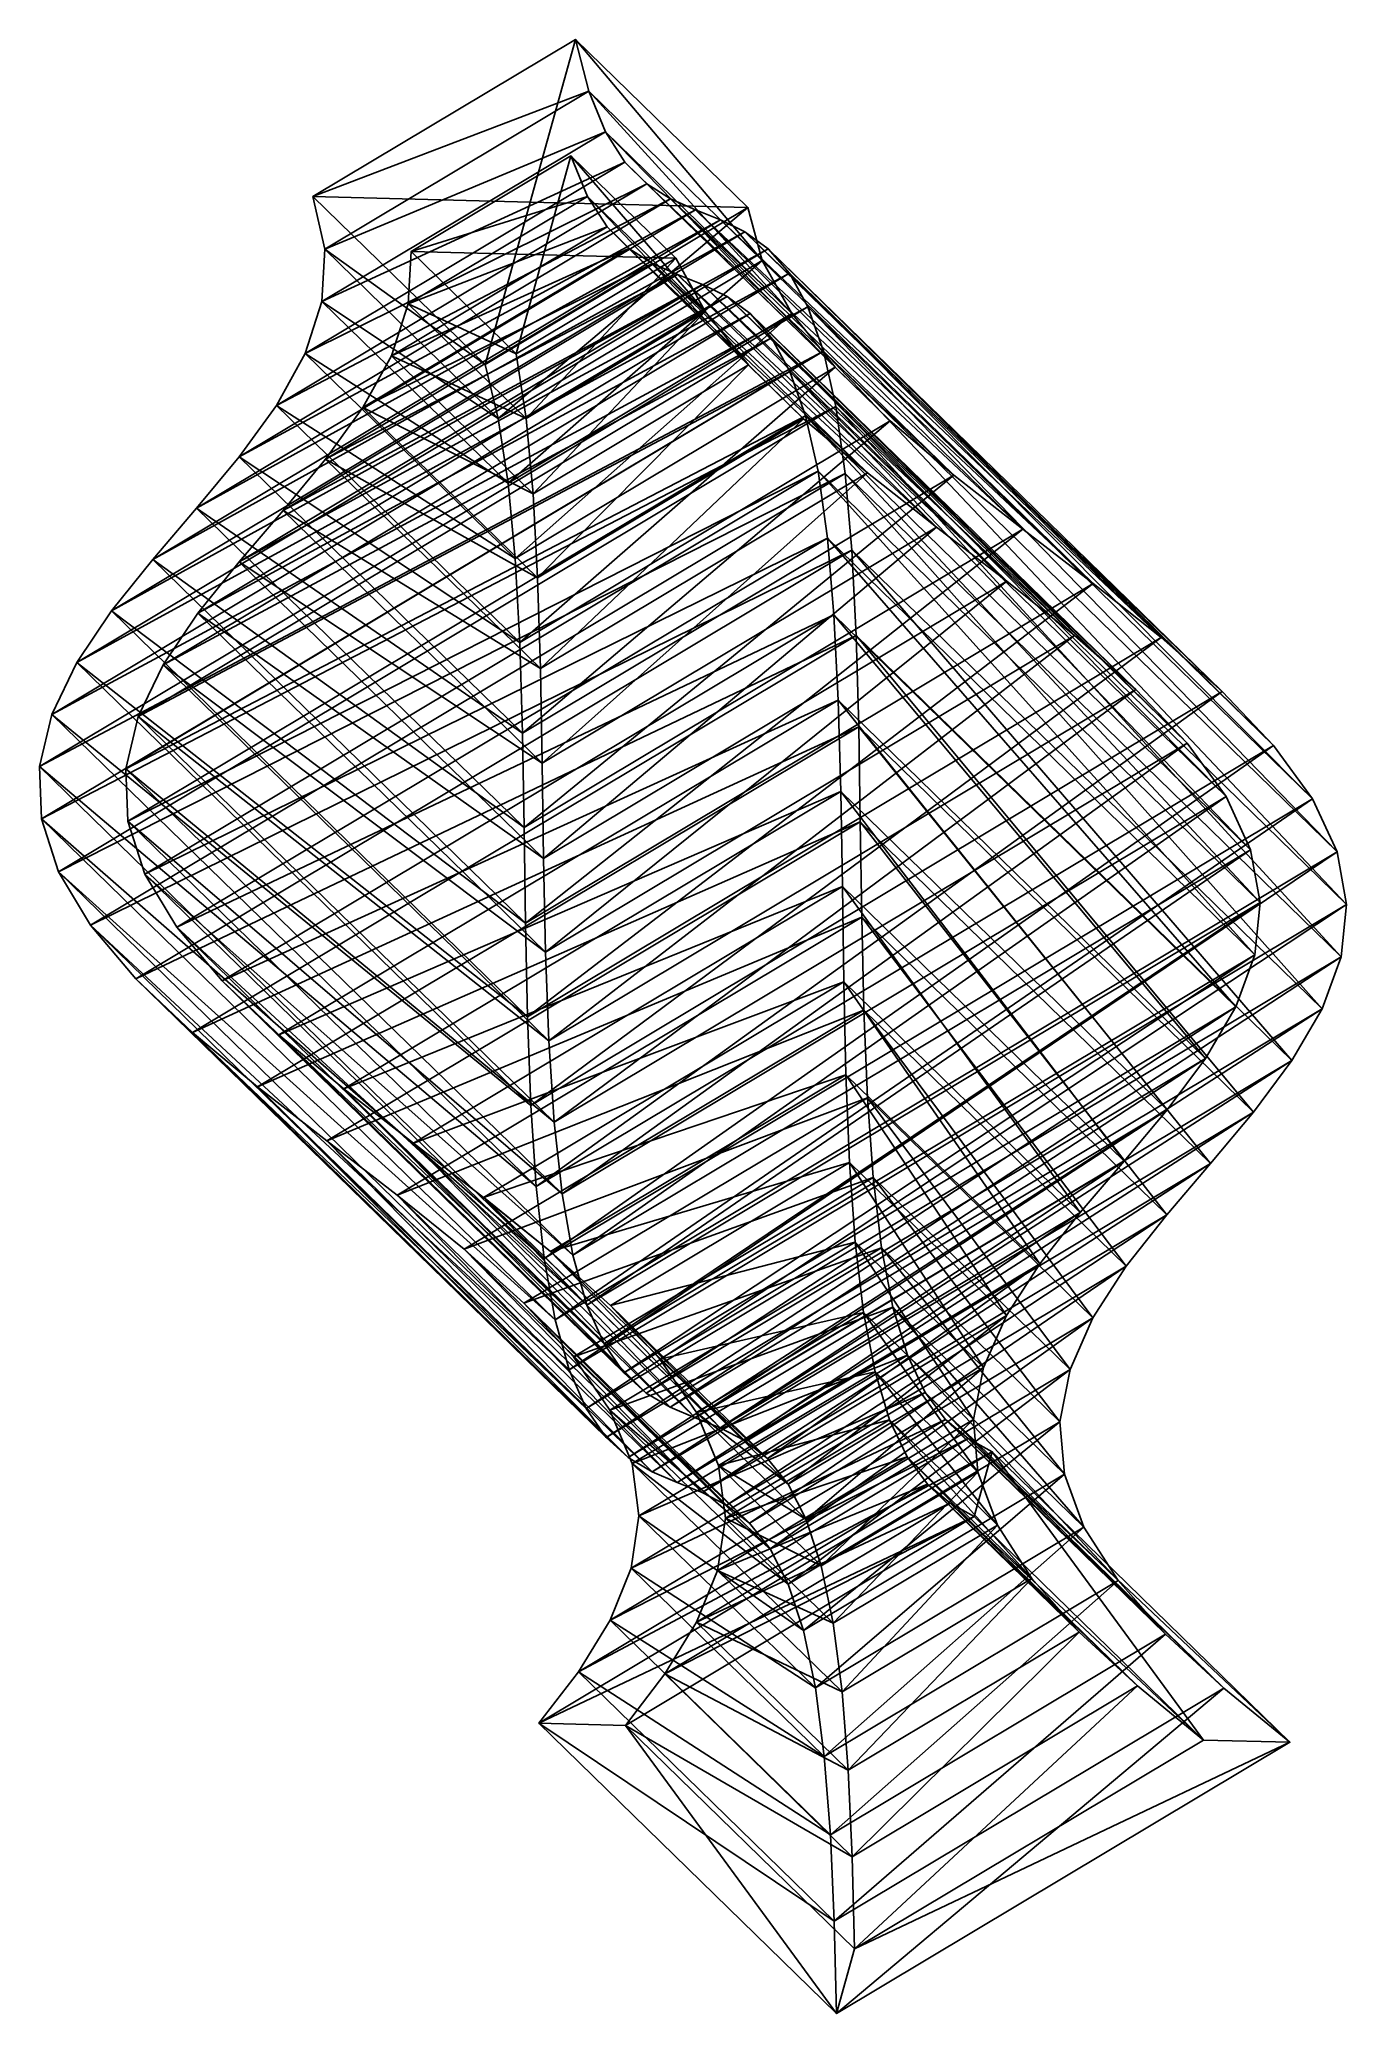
# Model space of a CAD drawing. Header units: metres. Extents: x -195 to 96, y -63 to 378.
import ezdxf

# ---------------------------------------------------------------- set-up
doc = ezdxf.new("R2010")
doc.units = ezdxf.units.M

msp = doc.modelspace()

# ---------------------------------------------------------------- linework, layer by layer
for points in [[(-72.63455, 366.15753, -1458.3612), (-134.2084, 342.68814, -1490.575), (-75.648544, 377.71954, -1470.4575), (-75.648445, 377.71964, -1470.4574)], [(-134.2084, 342.68814, -1490.575), (-85.699776, 341.45477, -1503.8406), (-75.648544, 377.71954, -1470.4575), (-75.648445, 377.71964, -1470.4574)], [(-75.648544, 377.71954, -1470.4575), (-85.699776, 341.45477, -1503.8406), (-37.19115, 340.2214, -1517.1061), (-37.19105, 340.2215, -1517.106)], [(-72.63455, 366.15753, -1458.3612), (-75.648544, 377.71954, -1470.4575), (-33.952053, 328.4399, -1505.2827), (-33.951954, 328.44, -1505.2826)], [(-33.952053, 328.4399, -1505.2827), (-75.648544, 377.71954, -1470.4575), (-37.19115, 340.2214, -1517.1061), (-37.19105, 340.2215, -1517.106)], [(-131.53717, 330.92105, -1478.5964), (-134.2084, 342.68814, -1490.575), (-72.63455, 366.15753, -1458.3612), (-72.63445, 366.15762, -1458.3611)], [(-68.92895, 357.0908, -1443.9678), (-131.53717, 330.92105, -1478.5964), (-72.63455, 366.15753, -1458.3612), (-72.63445, 366.15762, -1458.3611)], [(-68.92895, 357.0908, -1443.9678), (-72.63455, 366.15753, -1458.3612), (-27.375156, 316.5735, -1494.3723), (-27.375057, 316.57358, -1494.3722)], [(-27.375156, 316.5735, -1494.3723), (-72.63455, 366.15753, -1458.3612), (-33.952053, 328.4399, -1505.2827), (-33.951954, 328.44, -1505.2826)], [(-64.584305, 350.32968, -1427.452), (-132.20375, 319.23883, -1465.705), (-68.92895, 357.0908, -1443.9678), (-68.92885, 357.09088, -1443.9677)], [(-132.20375, 319.23883, -1465.705), (-131.53717, 330.92105, -1478.5964), (-68.92895, 357.0908, -1443.9678), (-68.92885, 357.09088, -1443.9677)], [(-64.584305, 350.32968, -1427.452), (-68.92895, 357.0908, -1443.9678), (-17.714214, 304.6287, -1484.3052), (-17.714115, 304.62878, -1484.305)], [(-17.714214, 304.6287, -1484.3052), (-68.92895, 357.0908, -1443.9678), (-27.375156, 316.5735, -1494.3723), (-27.375057, 316.57358, -1494.3722)], [(-59.698006, 345.52295, -1409.1372), (-135.95435, 307.63504, -1451.9702), (-64.584305, 350.32968, -1427.452), (-64.584206, 350.32977, -1427.4519)], [(-135.95435, 307.63504, -1451.9702), (-132.20375, 319.23883, -1465.705), (-64.584305, 350.32968, -1427.452), (-64.584206, 350.32977, -1427.4519)], [(-72.92507, 342.6728, -1457.24), (-112.25133, 330.4307, -1483.8704), (-76.63068, 351.73953, -1471.6334), (-76.63058, 351.73962, -1471.6333)], [(-112.25133, 330.4307, -1483.8704), (-82.74461, 329.68048, -1491.9396), (-76.63068, 351.73953, -1471.6334), (-76.63058, 351.73962, -1471.6333)], [(-76.63068, 351.73953, -1471.6334), (-82.74461, 329.68048, -1491.9396), (-53.2379, 328.93027, -1500.0088), (-53.2378, 328.93036, -1500.0087)], [(-72.92507, 342.6728, -1457.24), (-76.63068, 351.73953, -1471.6334), (-46.661003, 317.06384, -1489.0981), (-46.660904, 317.06393, -1489.098)], [(-46.661003, 317.06384, -1489.0981), (-76.63068, 351.73953, -1471.6334), (-53.2379, 328.93027, -1500.0088), (-53.2378, 328.93036, -1500.0087)], [(-59.698006, 345.52295, -1409.1372), (-64.584305, 350.32968, -1427.452), (-5.439102, 292.61743, -1474.9529), (-5.439002, 292.61752, -1474.9528)], [(-5.439102, 292.61743, -1474.9529), (-64.584305, 350.32968, -1427.452), (-17.714214, 304.6287, -1484.3052), (-17.714115, 304.62878, -1484.305)], [(-54.405342, 342.18228, -1389.4728), (-142.31914, 296.0977, -1437.5205), (-59.698006, 345.52295, -1409.1372), (-59.697906, 345.52304, -1409.1371)], [(-142.31914, 296.0977, -1437.5205), (-135.95435, 307.63504, -1451.9702), (-59.698006, 345.52295, -1409.1372), (-59.697906, 345.52304, -1409.1371)], [(-54.405342, 342.18228, -1389.4728), (-59.698006, 345.52295, -1409.1372), (8.797157, 280.5563, -1466.137), (8.797257, 280.5564, -1466.1368)], [(8.797157, 280.5563, -1466.137), (-59.698006, 345.52295, -1409.1372), (-5.439102, 292.61743, -1474.9529), (-5.439002, 292.61752, -1474.9528)], [(-43.273064, 337.47446, -1348.3274), (-160.1417, 273.1525, -1407.2284), (-48.870102, 339.7169, -1369.0027), (-48.870003, 339.71698, -1369.0026)], [(-160.1417, 273.1525, -1407.2284), (-150.64508, 284.6102, -1422.5345), (-48.870102, 339.7169, -1369.0027), (-48.870003, 339.71698, -1369.0026)], [(-48.870102, 339.7169, -1369.0027), (-150.64508, 284.6102, -1422.5345), (-54.405342, 342.18228, -1389.4728), (-54.405243, 342.18237, -1389.4727)], [(-150.64508, 284.6102, -1422.5345), (-142.31914, 296.0977, -1437.5205), (-54.405342, 342.18228, -1389.4728), (-54.405243, 342.18237, -1389.4727)], [(-131.53717, 330.92105, -1478.5964), (-95.75101, 305.19, -1537.2235), (-134.2084, 342.68814, -1490.575), (-134.2083, 342.68823, -1490.5748)], [(-95.75101, 305.19, -1537.2235), (-85.699776, 341.45477, -1503.8406), (-134.2084, 342.68814, -1490.575), (-134.2083, 342.68823, -1490.5748)], [(-68.58043, 335.9117, -1440.7244), (-112.9179, 318.74847, -1470.979), (-72.92507, 342.6728, -1457.24), (-72.92497, 342.67288, -1457.2399)], [(-112.9179, 318.74847, -1470.979), (-112.25133, 330.4307, -1483.8704), (-72.92507, 342.6728, -1457.24), (-72.92497, 342.67288, -1457.2399)], [(-37.19115, 340.2214, -1517.1061), (-85.699776, 341.45477, -1503.8406), (-95.75101, 305.19, -1537.2235), (-95.75091, 305.1901, -1537.2234)], [(-92.85468, 293.20343, -1525.518), (-37.19115, 340.2214, -1517.1061), (-95.75101, 305.19, -1537.2235), (-95.75091, 305.1901, -1537.2234)], [(-33.952053, 328.4399, -1505.2827), (-37.19115, 340.2214, -1517.1061), (-92.85468, 293.20343, -1525.518), (-92.85458, 293.20352, -1525.5178)], [(-68.58043, 335.9117, -1440.7244), (-72.92507, 342.6728, -1457.24), (-37.00006, 305.11905, -1479.031), (-36.99996, 305.11914, -1479.0309)], [(-37.00006, 305.11905, -1479.031), (-72.92507, 342.6728, -1457.24), (-46.661003, 317.06384, -1489.0981), (-46.660904, 317.06393, -1489.098)], [(-48.870102, 339.7169, -1369.0027), (-54.405342, 342.18228, -1389.4728), (24.204117, 268.46542, -1457.6411), (24.204216, 268.4655, -1457.641)], [(24.204117, 268.46542, -1457.6411), (-54.405342, 342.18228, -1389.4728), (8.797157, 280.5563, -1466.137), (8.797257, 280.5564, -1466.1368)], [(-43.273064, 337.47446, -1348.3274), (-48.870102, 339.7169, -1369.0027), (39.90931, 256.36694, -1449.2269), (39.90941, 256.36703, -1449.2268)], [(39.90931, 256.36694, -1449.2269), (-48.870102, 339.7169, -1369.0027), (24.204117, 268.46542, -1457.6411), (24.204216, 268.4655, -1457.641)], [(-32.625412, 331.01807, -1308.7914), (-179.13629, 250.23714, -1376.6158), (-37.799347, 334.78705, -1328.0615), (-37.799248, 334.78714, -1328.0614)], [(-179.13629, 250.23714, -1376.6158), (-169.93655, 261.7024, -1391.8408), (-37.799347, 334.78705, -1328.0615), (-37.799248, 334.78714, -1328.0614)], [(-37.799347, 334.78705, -1328.0615), (-169.93655, 261.7024, -1391.8408), (-43.273064, 337.47446, -1348.3274), (-43.272964, 337.47455, -1348.3273)], [(-169.93655, 261.7024, -1391.8408), (-160.1417, 273.1525, -1407.2284), (-43.273064, 337.47446, -1348.3274), (-43.272964, 337.47455, -1348.3273)], [(-63.69413, 331.10495, -1422.4094), (-116.6685, 307.14468, -1457.2443), (-68.58043, 335.9117, -1440.7244), (-68.58033, 335.9118, -1440.7242)], [(-116.6685, 307.14468, -1457.2443), (-112.9179, 318.74847, -1470.979), (-68.58043, 335.9117, -1440.7244), (-68.58033, 335.9118, -1440.7242)], [(-63.69413, 331.10495, -1422.4094), (-68.58043, 335.9117, -1440.7244), (-24.724949, 293.1078, -1469.6788), (-24.72485, 293.10788, -1469.6787)], [(-24.724949, 293.1078, -1469.6788), (-68.58043, 335.9117, -1440.7244), (-37.00006, 305.11905, -1479.031), (-36.99996, 305.11914, -1479.0309)], [(-37.799347, 334.78705, -1328.0615), (-43.273064, 337.47446, -1348.3274), (55.019367, 244.28358, -1440.6499), (55.019466, 244.28369, -1440.6498)], [(55.019367, 244.28358, -1440.6499), (-43.273064, 337.47446, -1348.3274), (39.90931, 256.36694, -1449.2269), (39.90941, 256.36703, -1449.2268)], [(-32.625412, 331.01807, -1308.7914), (-37.799347, 334.78705, -1328.0615), (68.68261, 232.23701, -1431.6772), (68.68271, 232.23712, -1431.6771)], [(68.68261, 232.23701, -1431.6772), (-37.799347, 334.78705, -1328.0615), (55.019367, 244.28358, -1440.6499), (55.019466, 244.28369, -1440.6498)], [(-27.906729, 325.6065, -1291.0333), (-186.88919, 238.73508, -1361.7865), (-32.625412, 331.01807, -1308.7914), (-32.625313, 331.01816, -1308.7913)], [(-186.88919, 238.73508, -1361.7865), (-179.13629, 250.23714, -1376.6158), (-32.625412, 331.01807, -1308.7914), (-32.625313, 331.01816, -1308.7913)], [(-132.20375, 319.23883, -1465.705), (-92.85468, 293.20343, -1525.518), (-131.53717, 330.92105, -1478.5964), (-131.53706, 330.92114, -1478.5963)], [(-92.85468, 293.20343, -1525.518), (-95.75101, 305.19, -1537.2235), (-131.53717, 330.92105, -1478.5964), (-131.53706, 330.92114, -1478.5963)], [(-58.401466, 327.7643, -1402.745), (-123.033295, 295.60736, -1442.7946), (-63.69413, 331.10495, -1422.4094), (-63.69403, 331.10504, -1422.4093)], [(-123.033295, 295.60736, -1442.7946), (-116.6685, 307.14468, -1457.2443), (-63.69413, 331.10495, -1422.4094), (-63.69403, 331.10504, -1422.4093)], [(-112.9179, 318.74847, -1470.979), (-88.85856, 307.62143, -1512.2457), (-112.25133, 330.4307, -1483.8704), (-112.25123, 330.4308, -1483.8702)], [(-88.85856, 307.62143, -1512.2457), (-82.74461, 329.68048, -1491.9396), (-112.25133, 330.4307, -1483.8704), (-112.25123, 330.4308, -1483.8702)], [(-58.401466, 327.7643, -1402.745), (-63.69413, 331.10495, -1422.4094), (-10.488689, 281.04666, -1460.8629), (-10.488589, 281.04675, -1460.8628)], [(-10.488689, 281.04666, -1460.8629), (-63.69413, 331.10495, -1422.4094), (-24.724949, 293.1078, -1469.6788), (-24.72485, 293.10788, -1469.6787)], [(-27.906729, 325.6065, -1291.0333), (-32.625412, 331.01807, -1308.7914), (80.14877, 220.24632, -1422.1038), (80.14887, 220.24643, -1422.1036)], [(80.14877, 220.24632, -1422.1038), (-32.625412, 331.01807, -1308.7914), (68.68261, 232.23701, -1431.6772), (68.68271, 232.23712, -1431.6771)], [(-52.866222, 325.2989, -1382.2749), (-131.35922, 284.11984, -1427.8086), (-58.401466, 327.7643, -1402.745), (-58.401367, 327.7644, -1402.7449)], [(-131.35922, 284.11984, -1427.8086), (-123.033295, 295.60736, -1442.7946), (-58.401466, 327.7643, -1402.745), (-58.401367, 327.7644, -1402.7449)], [(-90.64996, 278.72153, -1516.1094), (-33.952053, 328.4399, -1505.2827), (-92.85468, 293.20343, -1525.518), (-92.85458, 293.20352, -1525.5178)], [(-27.375156, 316.5735, -1494.3723), (-33.952053, 328.4399, -1505.2827), (-90.64996, 278.72153, -1516.1094), (-90.649864, 278.72162, -1516.1093)], [(-53.2379, 328.93027, -1500.0088), (-82.74461, 329.68048, -1491.9396), (-88.85856, 307.62143, -1512.2457), (-88.85846, 307.62152, -1512.2456)], [(-86.65384, 293.13953, -1502.8372), (-53.2379, 328.93027, -1500.0088), (-88.85856, 307.62143, -1512.2457), (-88.85846, 307.62152, -1512.2456)], [(-46.661003, 317.06384, -1489.0981), (-53.2379, 328.93027, -1500.0088), (-86.65384, 293.13953, -1502.8372), (-86.65374, 293.13962, -1502.837)], [(-52.866222, 325.2989, -1382.2749), (-58.401466, 327.7643, -1402.745), (4.9182663, 268.95575, -1452.3671), (4.9183664, 268.95584, -1452.367)], [(4.9182663, 268.95575, -1452.3671), (-58.401466, 327.7643, -1402.745), (-10.488689, 281.04666, -1460.8629), (-10.488589, 281.04675, -1460.8628)], [(-23.766861, 318.10663, -1275.1976), (-192.44504, 227.17717, -1347.5581), (-27.906729, 325.6065, -1291.0333), (-27.90663, 325.6066, -1291.0332)], [(-192.44504, 227.17717, -1347.5581), (-186.88919, 238.73508, -1361.7865), (-27.906729, 325.6065, -1291.0333), (-27.90663, 325.6066, -1291.0332)], [(-41.79547, 320.36908, -1341.3337), (-150.65073, 261.21204, -1397.1149), (-47.269188, 323.05646, -1361.5996), (-47.26909, 323.05655, -1361.5995)], [(-150.65073, 261.21204, -1397.1149), (-140.85583, 272.66214, -1412.5024), (-47.269188, 323.05646, -1361.5996), (-47.26909, 323.05655, -1361.5995)], [(-47.269188, 323.05646, -1361.5996), (-140.85583, 272.66214, -1412.5024), (-52.866222, 325.2989, -1382.2749), (-52.866123, 325.29898, -1382.2748)], [(-140.85583, 272.66214, -1412.5024), (-131.35922, 284.11984, -1427.8086), (-52.866222, 325.2989, -1382.2749), (-52.866123, 325.29898, -1382.2748)], [(-47.269188, 323.05646, -1361.5996), (-52.866222, 325.2989, -1382.2749), (20.623466, 256.8573, -1443.9529), (20.623566, 256.8574, -1443.9528)], [(20.623466, 256.8573, -1443.9529), (-52.866222, 325.2989, -1382.2749), (4.9182663, 268.95575, -1452.3671), (4.9183664, 268.95584, -1452.367)], [(-41.79547, 320.36908, -1341.3337), (-47.269188, 323.05646, -1361.5996), (35.733524, 244.77394, -1435.3759), (35.733624, 244.77405, -1435.3757)], [(35.733524, 244.77394, -1435.3759), (-47.269188, 323.05646, -1361.5996), (20.623466, 256.8573, -1443.9529), (20.623566, 256.8574, -1443.9528)], [(-23.766861, 318.10663, -1275.1976), (-27.906729, 325.6065, -1291.0333), (88.82147, 208.32664, -1411.7665), (88.82157, 208.32675, -1411.7664)], [(88.82147, 208.32664, -1411.7665), (-27.906729, 325.6065, -1291.0333), (80.14877, 220.24632, -1422.1038), (80.14887, 220.24643, -1422.1036)], [(-20.288816, 308.21887, -1261.56), (-195.2074, 215.54823, -1334.0936), (-23.766861, 318.10663, -1275.1976), (-23.766762, 318.10672, -1275.1975)], [(-195.2074, 215.54823, -1334.0936), (-192.44504, 227.17717, -1347.5581), (-23.766861, 318.10663, -1275.1976), (-23.766762, 318.10672, -1275.1975)], [(-36.621536, 316.60007, -1322.0637), (-159.85045, 249.74678, -1381.8899), (-41.79547, 320.36908, -1341.3337), (-41.795372, 320.36917, -1341.3336)], [(-159.85045, 249.74678, -1381.8899), (-150.65073, 261.21204, -1397.1149), (-41.79547, 320.36908, -1341.3337), (-41.795372, 320.36917, -1341.3336)], [(-135.95435, 307.63504, -1451.9702), (-90.64996, 278.72153, -1516.1094), (-132.20375, 319.23883, -1465.705), (-132.20364, 319.23892, -1465.7048)], [(-90.64996, 278.72153, -1516.1094), (-92.85468, 293.20343, -1525.518), (-132.20375, 319.23883, -1465.705), (-132.20364, 319.23892, -1465.7048)], [(-116.6685, 307.14468, -1457.2443), (-86.65384, 293.13953, -1502.8372), (-112.9179, 318.74847, -1470.979), (-112.9178, 318.74857, -1470.9789)], [(-86.65384, 293.13953, -1502.8372), (-88.85856, 307.62143, -1512.2457), (-112.9179, 318.74847, -1470.979), (-112.9178, 318.74857, -1470.9789)], [(-85.088135, 276.35202, -1495.551), (-46.661003, 317.06384, -1489.0981), (-86.65384, 293.13953, -1502.8372), (-86.65374, 293.13962, -1502.837)], [(-37.00006, 305.11905, -1479.031), (-46.661003, 317.06384, -1489.0981), (-85.088135, 276.35202, -1495.551), (-85.088036, 276.3521, -1495.5509)], [(-36.621536, 316.60007, -1322.0637), (-41.79547, 320.36908, -1341.3337), (49.396767, 232.72737, -1426.4032), (49.396866, 232.72748, -1426.4031)], [(49.396767, 232.72737, -1426.4032), (-41.79547, 320.36908, -1341.3337), (35.733524, 244.77394, -1435.3759), (35.733624, 244.77405, -1435.3757)], [(-20.288816, 308.21887, -1261.56), (-23.766861, 318.10663, -1275.1976), (94.30012, 196.48819, -1400.5555), (94.30022, 196.4883, -1400.5554)], [(94.30012, 196.48819, -1400.5555), (-23.766861, 318.10663, -1275.1976), (88.82147, 208.32664, -1411.7665), (88.82157, 208.32675, -1411.7664)], [(-31.902853, 311.18854, -1304.3055), (-167.60336, 238.24474, -1367.0605), (-36.621536, 316.60007, -1322.0637), (-36.621437, 316.60016, -1322.0636)], [(-167.60336, 238.24474, -1367.0605), (-159.85045, 249.74678, -1381.8899), (-36.621536, 316.60007, -1322.0637), (-36.621437, 316.60016, -1322.0636)], [(-89.08426, 261.93405, -1508.8232), (-27.375156, 316.5735, -1494.3723), (-90.64996, 278.72153, -1516.1094), (-90.649864, 278.72162, -1516.1093)], [(-17.714214, 304.6287, -1484.3052), (-27.375156, 316.5735, -1494.3723), (-89.08426, 261.93405, -1508.8232), (-89.08416, 261.93414, -1508.8231)], [(-31.902853, 311.18854, -1304.3055), (-36.621536, 316.60007, -1322.0637), (60.862923, 220.73666, -1416.8298), (60.86302, 220.73677, -1416.8297)], [(60.862923, 220.73666, -1416.8298), (-36.621536, 316.60007, -1322.0637), (49.396767, 232.72737, -1426.4032), (49.396866, 232.72748, -1426.4031)], [(-27.762985, 303.68863, -1288.4698), (-173.15918, 226.68681, -1352.8322), (-31.902853, 311.18854, -1304.3055), (-31.902754, 311.18863, -1304.3054)], [(-173.15918, 226.68681, -1352.8322), (-167.60336, 238.24474, -1367.0605), (-31.902853, 311.18854, -1304.3055), (-31.902754, 311.18863, -1304.3054)], [(-27.762985, 303.68863, -1288.4698), (-31.902853, 311.18854, -1304.3055), (69.53563, 208.81699, -1406.4924), (69.53573, 208.8171, -1406.4923)], [(69.53563, 208.81699, -1406.4924), (-31.902853, 311.18854, -1304.3055), (60.862923, 220.73666, -1416.8298), (60.86302, 220.73677, -1416.8297)], [(-194.77573, 203.8381, -1321.5026), (-195.2074, 215.54823, -1334.0936), (-20.288816, 308.21887, -1261.56), (-20.288717, 308.21896, -1261.5599)], [(-17.509237, 295.81104, -1250.2422), (-194.77573, 203.8381, -1321.5026), (-20.288816, 308.21887, -1261.56), (-20.288717, 308.21896, -1261.5599)], [(-142.31914, 296.0977, -1437.5205), (-89.08426, 261.93405, -1508.8232), (-135.95435, 307.63504, -1451.9702), (-135.95424, 307.63513, -1451.9701)], [(-89.08426, 261.93405, -1508.8232), (-90.64996, 278.72153, -1516.1094), (-135.95435, 307.63504, -1451.9702), (-135.95424, 307.63513, -1451.9701)], [(-123.033295, 295.60736, -1442.7946), (-85.088135, 276.35202, -1495.551), (-116.6685, 307.14468, -1457.2443), (-116.6684, 307.14478, -1457.2441)], [(-85.088135, 276.35202, -1495.551), (-86.65384, 293.13953, -1502.8372), (-116.6685, 307.14468, -1457.2443), (-116.6684, 307.14478, -1457.2441)], [(-88.06024, 243.19221, -1503.3362), (-17.714214, 304.6287, -1484.3052), (-89.08426, 261.93405, -1508.8232), (-89.08416, 261.93414, -1508.8231)], [(-5.439102, 292.61743, -1474.9529), (-17.714214, 304.6287, -1484.3052), (-88.06024, 243.19221, -1503.3362), (-88.06014, 243.19232, -1503.336)], [(-84.06412, 257.6102, -1490.064), (-37.00006, 305.11905, -1479.031), (-85.088135, 276.35202, -1495.551), (-85.088036, 276.3521, -1495.5509)], [(-24.724949, 293.1078, -1469.6788), (-37.00006, 305.11905, -1479.031), (-84.06412, 257.6102, -1490.064), (-84.06402, 257.6103, -1490.0638)], [(-17.509237, 295.81104, -1250.2422), (-20.288816, 308.21887, -1261.56), (96.40788, 184.73543, -1388.4229), (96.40798, 184.73553, -1388.4227)], [(96.40788, 184.73543, -1388.4229), (-20.288816, 308.21887, -1261.56), (94.30012, 196.48819, -1400.5555), (94.30022, 196.4883, -1400.5554)], [(-24.28494, 293.80087, -1274.8323), (-175.92155, 215.05788, -1339.3677), (-27.762985, 303.68863, -1288.4698), (-27.762886, 303.68872, -1288.4697)], [(-175.92155, 215.05788, -1339.3677), (-173.15918, 226.68681, -1352.8322), (-27.762985, 303.68863, -1288.4698), (-27.762886, 303.68872, -1288.4697)], [(-24.28494, 293.80087, -1274.8323), (-27.762985, 303.68863, -1288.4698), (75.014275, 196.97853, -1395.2815), (75.01437, 196.97864, -1395.2814)], [(75.014275, 196.97853, -1395.2815), (-27.762985, 303.68863, -1288.4698), (69.53563, 208.81699, -1406.4924), (69.53573, 208.8171, -1406.4923)], [(-190.97316, 192.04225, -1309.8333), (-194.77573, 203.8381, -1321.5026), (-17.509237, 295.81104, -1250.2422), (-17.509138, 295.81113, -1250.2421)], [(-15.415817, 280.92755, -1241.2034), (-190.97316, 192.04225, -1309.8333), (-17.509237, 295.81104, -1250.2422), (-17.509138, 295.81113, -1250.2421)], [(-150.64508, 284.6102, -1422.5345), (-88.06024, 243.19221, -1503.3362), (-142.31914, 296.0977, -1437.5205), (-142.31903, 296.09778, -1437.5204)], [(-88.06024, 243.19221, -1503.3362), (-89.08426, 261.93405, -1508.8232), (-142.31914, 296.0977, -1437.5205), (-142.31903, 296.09778, -1437.5204)], [(-131.35922, 284.11984, -1427.8086), (-84.06412, 257.6102, -1490.064), (-123.033295, 295.60736, -1442.7946), (-123.033195, 295.60745, -1442.7944)], [(-84.06412, 257.6102, -1490.064), (-85.088135, 276.35202, -1495.551), (-123.033295, 295.60736, -1442.7946), (-123.033195, 295.60745, -1442.7944)], [(-15.415817, 280.92755, -1241.2034), (-17.509237, 295.81104, -1250.2422), (95.20416, 173.06686, -1375.3845), (95.20426, 173.06697, -1375.3844)], [(95.20416, 173.06686, -1375.3845), (-17.509237, 295.81104, -1250.2422), (96.40788, 184.73543, -1388.4229), (96.40798, 184.73553, -1388.4227)], [(-175.48987, 203.34775, -1326.7766), (-175.92155, 215.05788, -1339.3677), (-24.28494, 293.80087, -1274.8323), (-24.284842, 293.80096, -1274.8322)], [(-21.505362, 281.39307, -1263.5145), (-175.48987, 203.34775, -1326.7766), (-24.28494, 293.80087, -1274.8323), (-24.284842, 293.80096, -1274.8322)], [(-87.44258, 222.9842, -1499.1987), (-5.439102, 292.61743, -1474.9529), (-88.06024, 243.19221, -1503.3362), (-88.06014, 243.19232, -1503.336)], [(8.797157, 280.5563, -1466.137), (-5.439102, 292.61743, -1474.9529), (-87.44258, 222.9842, -1499.1987), (-87.44248, 222.98431, -1499.1986)], [(-83.44646, 237.40219, -1485.9265), (-24.724949, 293.1078, -1469.6788), (-84.06412, 257.6102, -1490.064), (-84.06402, 257.6103, -1490.0638)], [(-10.488689, 281.04666, -1460.8629), (-24.724949, 293.1078, -1469.6788), (-83.44646, 237.40219, -1485.9265), (-83.44636, 237.4023, -1485.9264)], [(-21.505362, 281.39307, -1263.5145), (-24.28494, 293.80087, -1274.8323), (77.12204, 185.22578, -1383.1488), (77.12214, 185.22589, -1383.1487)], [(77.12204, 185.22578, -1383.1488), (-24.28494, 293.80087, -1274.8323), (75.014275, 196.97853, -1395.2815), (75.01437, 196.97864, -1395.2814)], [(-160.1417, 273.1525, -1407.2284), (-87.44258, 222.9842, -1499.1987), (-150.64508, 284.6102, -1422.5345), (-150.64497, 284.6103, -1422.5344)], [(-87.44258, 222.9842, -1499.1987), (-88.06024, 243.19221, -1503.3362), (-150.64508, 284.6102, -1422.5345), (-150.64497, 284.6103, -1422.5344)], [(-140.85583, 272.66214, -1412.5024), (-83.44646, 237.40219, -1485.9265), (-131.35922, 284.11984, -1427.8086), (-131.35912, 284.11993, -1427.8085)], [(-83.44646, 237.40219, -1485.9265), (-84.06412, 257.6102, -1490.064), (-131.35922, 284.11984, -1427.8086), (-131.35912, 284.11993, -1427.8085)], [(-183.8591, 180.1622, -1299.0697), (-190.97316, 192.04225, -1309.8333), (-15.415817, 280.92755, -1241.2034), (-15.415717, 280.92764, -1241.2032)], [(-13.948177, 263.7863, -1234.2429), (-183.8591, 180.1622, -1299.0697), (-15.415817, 280.92755, -1241.2034), (-15.415717, 280.92764, -1241.2032)], [(-171.6873, 191.5519, -1315.1074), (-175.48987, 203.34775, -1326.7766), (-21.505362, 281.39307, -1263.5145), (-21.505262, 281.39316, -1263.5144)], [(-19.411942, 266.50958, -1254.4756), (-171.6873, 191.5519, -1315.1074), (-21.505362, 281.39307, -1263.5145), (-21.505262, 281.39316, -1263.5144)], [(-87.06748, 201.90103, -1495.867), (8.797157, 280.5563, -1466.137), (-87.44258, 222.9842, -1499.1987), (-87.44248, 222.98431, -1499.1986)], [(24.204117, 268.46542, -1457.6411), (8.797157, 280.5563, -1466.137), (-87.06748, 201.90103, -1495.867), (-87.06738, 201.90114, -1495.8668)], [(-83.07136, 216.31902, -1482.5947), (-10.488689, 281.04666, -1460.8629), (-83.44646, 237.40219, -1485.9265), (-83.44636, 237.4023, -1485.9264)], [(4.9182663, 268.95575, -1452.3671), (-10.488689, 281.04666, -1460.8629), (-83.07136, 216.31902, -1482.5947), (-83.07126, 216.31912, -1482.5946)], [(-19.411942, 266.50958, -1254.4756), (-21.505362, 281.39307, -1263.5145), (75.918304, 173.5572, -1370.1105), (75.9184, 173.55731, -1370.1104)], [(75.918304, 173.5572, -1370.1105), (-21.505362, 281.39307, -1263.5145), (77.12204, 185.22578, -1383.1488), (77.12214, 185.22589, -1383.1487)], [(-13.948177, 263.7863, -1234.2429), (-15.415817, 280.92755, -1241.2034), (90.98032, 161.4751, -1361.5204), (90.98042, 161.4752, -1361.5203)], [(90.98032, 161.4751, -1361.5204), (-15.415817, 280.92755, -1241.2034), (95.20416, 173.06686, -1375.3845), (95.20426, 173.06697, -1375.3844)], [(-169.93655, 261.7024, -1391.8408), (-87.06748, 201.90103, -1495.867), (-160.1417, 273.1525, -1407.2284), (-160.14159, 273.1526, -1407.2283)], [(-87.06748, 201.90103, -1495.867), (-87.44258, 222.9842, -1499.1987), (-160.1417, 273.1525, -1407.2284), (-160.14159, 273.1526, -1407.2283)], [(-150.65073, 261.21204, -1397.1149), (-83.07136, 216.31902, -1482.5947), (-140.85583, 272.66214, -1412.5024), (-140.85573, 272.66223, -1412.5023)], [(-83.07136, 216.31902, -1482.5947), (-83.44646, 237.40219, -1485.9265), (-140.85583, 272.66214, -1412.5024), (-140.85573, 272.66223, -1412.5023)], [(-82.75807, 195.01288, -1479.4681), (4.9182663, 268.95575, -1452.3671), (-83.07136, 216.31902, -1482.5947), (-83.07126, 216.31912, -1482.5946)], [(20.623466, 256.8573, -1443.9529), (4.9182663, 268.95575, -1452.3671), (-82.75807, 195.01288, -1479.4681), (-82.75797, 195.01299, -1479.468)], [(-164.57326, 179.67184, -1304.3438), (-171.6873, 191.5519, -1315.1074), (-19.411942, 266.50958, -1254.4756), (-19.411842, 266.50967, -1254.4755)], [(-17.944302, 249.36832, -1247.5151), (-164.57326, 179.67184, -1304.3438), (-19.411942, 266.50958, -1254.4756), (-19.411842, 266.50967, -1254.4755)], [(-86.754196, 180.59488, -1492.7404), (24.204117, 268.46542, -1457.6411), (-87.06748, 201.90103, -1495.867), (-87.06738, 201.90114, -1495.8668)], [(39.90931, 256.36694, -1449.2269), (24.204117, 268.46542, -1457.6411), (-86.754196, 180.59488, -1492.7404), (-86.7541, 180.59499, -1492.7402)], [(-17.944302, 249.36832, -1247.5151), (-19.411942, 266.50958, -1254.4756), (71.69447, 161.96545, -1356.2463), (71.69457, 161.96556, -1356.2462)], [(71.69447, 161.96545, -1356.2463), (-19.411942, 266.50958, -1254.4756), (75.918304, 173.5572, -1370.1105), (75.9184, 173.55731, -1370.1104)], [(-173.72495, 168.20538, -1289.132), (-183.8591, 180.1622, -1299.0697), (-13.948177, 263.7863, -1234.2429), (-13.948077, 263.78638, -1234.2428)], [(-179.13629, 250.23714, -1376.6158), (-86.754196, 180.59488, -1492.7404), (-169.93655, 261.7024, -1391.8408), (-169.93645, 261.70248, -1391.8407)], [(-13.002087, 244.76326, -1229.0146), (-173.72495, 168.20538, -1289.132), (-13.948177, 263.7863, -1234.2429), (-13.948077, 263.78638, -1234.2428)], [(-86.754196, 180.59488, -1492.7404), (-87.06748, 201.90103, -1495.867), (-169.93655, 261.7024, -1391.8408), (-169.93645, 261.70248, -1391.8407)], [(-159.85045, 249.74678, -1381.8899), (-82.75807, 195.01288, -1479.4681), (-150.65073, 261.21204, -1397.1149), (-150.65062, 261.21213, -1397.1147)], [(-82.75807, 195.01288, -1479.4681), (-83.07136, 216.31902, -1482.5947), (-150.65073, 261.21204, -1397.1149), (-150.65062, 261.21213, -1397.1147)], [(-13.002087, 244.76326, -1229.0146), (-13.948177, 263.7863, -1234.2429), (84.23941, 149.94731, -1346.9679), (84.23951, 149.94742, -1346.9678)], [(84.23941, 149.94731, -1346.9679), (-13.948177, 263.7863, -1234.2429), (90.98032, 161.4751, -1361.5204), (90.98042, 161.4752, -1361.5203)], [(-86.31758, 159.73366, -1489.2042), (39.90931, 256.36694, -1449.2269), (-86.754196, 180.59488, -1492.7404), (-86.7541, 180.59499, -1492.7402)], [(55.019367, 244.28358, -1440.6499), (39.90931, 256.36694, -1449.2269), (-86.31758, 159.73366, -1489.2042), (-86.31748, 159.73376, -1489.2041)], [(-82.32146, 174.15164, -1475.932), (20.623466, 256.8573, -1443.9529), (-82.75807, 195.01288, -1479.4681), (-82.75797, 195.01299, -1479.468)], [(35.733524, 244.77394, -1435.3759), (20.623466, 256.8573, -1443.9529), (-82.32146, 174.15164, -1475.932), (-82.32136, 174.15175, -1475.9319)], [(-186.88919, 238.73508, -1361.7865), (-86.31758, 159.73366, -1489.2042), (-179.13629, 250.23714, -1376.6158), (-179.13618, 250.23724, -1376.6157)], [(-86.31758, 159.73366, -1489.2042), (-86.754196, 180.59488, -1492.7404), (-179.13629, 250.23714, -1376.6158), (-179.13618, 250.23724, -1376.6157)], [(-167.60336, 238.24474, -1367.0605), (-82.32146, 174.15164, -1475.932), (-159.85045, 249.74678, -1381.8899), (-159.85034, 249.74689, -1381.8898)], [(-154.43909, 167.71503, -1294.406), (-164.57326, 179.67184, -1304.3438), (-17.944302, 249.36832, -1247.5151), (-17.944202, 249.36842, -1247.515)], [(-82.32146, 174.15164, -1475.932), (-82.75807, 195.01288, -1479.4681), (-159.85045, 249.74678, -1381.8899), (-159.85034, 249.74689, -1381.8898)], [(-16.99821, 230.34528, -1242.2869), (-154.43909, 167.71503, -1294.406), (-17.944302, 249.36832, -1247.5151), (-17.944202, 249.36842, -1247.515)], [(-16.99821, 230.34528, -1242.2869), (-17.944302, 249.36832, -1247.5151), (64.95357, 150.43767, -1341.6938), (64.95367, 150.43777, -1341.6937)], [(64.95357, 150.43767, -1341.6938), (-17.944302, 249.36832, -1247.5151), (71.69447, 161.96545, -1356.2463), (71.69457, 161.96556, -1356.2462)], [(-161.07368, 156.18454, -1279.8826), (-173.72495, 168.20538, -1289.132), (-13.002087, 244.76326, -1229.0146), (-13.0019865, 244.76337, -1229.0145)], [(-12.436779, 224.36636, -1225.0511), (-161.07368, 156.18454, -1279.8826), (-13.002087, 244.76326, -1229.0146), (-13.0019865, 244.76337, -1229.0145)], [(-85.58119, 139.95404, -1484.6724), (55.019367, 244.28358, -1440.6499), (-86.31758, 159.73366, -1489.2042), (-86.31748, 159.73376, -1489.2041)], [(68.68261, 232.23701, -1431.6772), (55.019367, 244.28358, -1440.6499), (-85.58119, 139.95404, -1484.6724), (-85.58109, 139.95415, -1484.6722)], [(-81.58506, 154.37204, -1471.4001), (35.733524, 244.77394, -1435.3759), (-82.32146, 174.15164, -1475.932), (-82.32136, 174.15175, -1475.9319)], [(49.396767, 232.72737, -1426.4032), (35.733524, 244.77394, -1435.3759), (-81.58506, 154.37204, -1471.4001), (-81.58496, 154.37215, -1471.4)], [(-12.436779, 224.36636, -1225.0511), (-13.002087, 244.76326, -1229.0146), (75.6608, 138.46626, -1331.9128), (75.6609, 138.46637, -1331.9127)], [(75.6608, 138.46626, -1331.9128), (-13.002087, 244.76326, -1229.0146), (84.23941, 149.94731, -1346.9679), (84.23951, 149.94742, -1346.9678)], [(-192.44504, 227.17717, -1347.5581), (-85.58119, 139.95404, -1484.6724), (-186.88919, 238.73508, -1361.7865), (-186.88908, 238.73518, -1361.7864)], [(-85.58119, 139.95404, -1484.6724), (-86.31758, 159.73366, -1489.2042), (-186.88919, 238.73508, -1361.7865), (-186.88908, 238.73518, -1361.7864)], [(-173.15918, 226.68681, -1352.8322), (-81.58506, 154.37204, -1471.4001), (-167.60336, 238.24474, -1367.0605), (-167.60326, 238.24484, -1367.0604)], [(-81.58506, 154.37204, -1471.4001), (-82.32146, 174.15164, -1475.932), (-167.60336, 238.24474, -1367.0605), (-167.60326, 238.24484, -1367.0604)], [(-141.78784, 155.6942, -1285.1566), (-154.43909, 167.71503, -1294.406), (-16.99821, 230.34528, -1242.2869), (-16.998112, 230.34538, -1242.2867)], [(-16.432903, 209.9484, -1238.3234), (-141.78784, 155.6942, -1285.1566), (-16.99821, 230.34528, -1242.2869), (-16.998112, 230.34538, -1242.2867)], [(-84.38955, 121.81697, -1478.6287), (68.68261, 232.23701, -1431.6772), (-85.58119, 139.95404, -1484.6724), (-85.58109, 139.95415, -1484.6722)], [(80.14877, 220.24632, -1422.1038), (68.68261, 232.23701, -1431.6772), (-84.38955, 121.81697, -1478.6287), (-84.38945, 121.81707, -1478.6285)], [(-80.39342, 136.23495, -1465.3563), (49.396767, 232.72737, -1426.4032), (-81.58506, 154.37204, -1471.4001), (-81.58496, 154.37215, -1471.4)], [(60.862923, 220.73666, -1416.8298), (49.396767, 232.72737, -1426.4032), (-80.39342, 136.23495, -1465.3563), (-80.39332, 136.23506, -1465.3562)], [(-16.432903, 209.9484, -1238.3234), (-16.99821, 230.34528, -1242.2869), (56.374958, 138.95662, -1326.6387), (56.375057, 138.95673, -1326.6385)], [(56.374958, 138.95662, -1326.6387), (-16.99821, 230.34528, -1242.2869), (64.95357, 150.43767, -1341.6938), (64.95367, 150.43777, -1341.6937)], [(-195.2074, 215.54823, -1334.0936), (-84.38955, 121.81697, -1478.6287), (-192.44504, 227.17717, -1347.5581), (-192.44493, 227.17728, -1347.558)], [(-84.38955, 121.81697, -1478.6287), (-85.58119, 139.95404, -1484.6724), (-192.44504, 227.17717, -1347.5581), (-192.44493, 227.17728, -1347.558)], [(-175.92155, 215.05788, -1339.3677), (-80.39342, 136.23495, -1465.3563), (-173.15918, 226.68681, -1352.8322), (-173.15907, 226.68692, -1352.832)], [(-80.39342, 136.23495, -1465.3563), (-81.58506, 154.37204, -1471.4001), (-173.15918, 226.68681, -1352.8322), (-173.15907, 226.68692, -1352.832)], [(-146.58476, 144.11699, -1271.1357), (-161.07368, 156.18454, -1279.8826), (-12.436779, 224.36636, -1225.0511), (-12.436679, 224.36647, -1225.051)], [(-12.084797, 203.19981, -1221.796), (-146.58476, 144.11699, -1271.1357), (-12.436779, 224.36636, -1225.0511), (-12.436679, 224.36647, -1225.051)], [(-82.61909, 105.768265, -1470.6624), (80.14877, 220.24632, -1422.1038), (-84.38955, 121.81697, -1478.6287), (-84.38945, 121.81707, -1478.6285)], [(88.82147, 208.32664, -1411.7665), (80.14877, 220.24632, -1422.1038), (-82.61909, 105.768265, -1470.6624), (-82.61899, 105.768364, -1470.6622)], [(-78.622955, 120.18625, -1457.3901), (60.862923, 220.73666, -1416.8298), (-80.39342, 136.23495, -1465.3563), (-80.39332, 136.23506, -1465.3562)], [(69.53563, 208.81699, -1406.4924), (60.862923, 220.73666, -1416.8298), (-78.622955, 120.18625, -1457.3901), (-78.622856, 120.18635, -1457.39)], [(-12.084797, 203.19981, -1221.796), (-12.436779, 224.36636, -1225.0511), (66.05265, 127.0114, -1316.5762), (66.05275, 127.0115, -1316.576)], [(66.05265, 127.0114, -1316.5762), (-12.436779, 224.36636, -1225.0511), (75.6608, 138.46626, -1331.9128), (75.6609, 138.46637, -1331.9127)], [(-194.77573, 203.8381, -1321.5026), (-82.61909, 105.768265, -1470.6624), (-195.2074, 215.54823, -1334.0936), (-195.20729, 215.54834, -1334.0935)], [(-82.61909, 105.768265, -1470.6624), (-84.38955, 121.81697, -1478.6287), (-195.2074, 215.54823, -1334.0936), (-195.20729, 215.54834, -1334.0935)], [(-175.48987, 203.34775, -1326.7766), (-78.622955, 120.18625, -1457.3901), (-175.92155, 215.05788, -1339.3677), (-175.92145, 215.05798, -1339.3676)], [(-78.622955, 120.18625, -1457.3901), (-80.39342, 136.23495, -1465.3563), (-175.92155, 215.05788, -1339.3677), (-175.92145, 215.05798, -1339.3676)], [(-127.29892, 143.62663, -1276.4098), (-141.78784, 155.6942, -1285.1566), (-16.432903, 209.9484, -1238.3234), (-16.432804, 209.9485, -1238.3232)], [(-16.080921, 188.78183, -1235.0684), (-127.29892, 143.62663, -1276.4098), (-16.432903, 209.9484, -1238.3234), (-16.432804, 209.9485, -1238.3232)], [(-80.1868, 92.10743, -1460.498), (88.82147, 208.32664, -1411.7665), (-82.61909, 105.768265, -1470.6624), (-82.61899, 105.768364, -1470.6622)], [(94.30012, 196.48819, -1400.5555), (88.82147, 208.32664, -1411.7665), (-80.1868, 92.10743, -1460.498), (-80.1867, 92.10753, -1460.4979)], [(-76.190674, 106.52542, -1447.2258), (69.53563, 208.81699, -1406.4924), (-78.622955, 120.18625, -1457.3901), (-78.622856, 120.18635, -1457.39)], [(75.014275, 196.97853, -1395.2815), (69.53563, 208.81699, -1406.4924), (-76.190674, 106.52542, -1447.2258), (-76.190575, 106.52552, -1447.2257)], [(-16.080921, 188.78183, -1235.0684), (-16.432903, 209.9484, -1238.3234), (46.766808, 127.501755, -1311.3021), (46.766907, 127.501854, -1311.302)], [(46.766808, 127.501755, -1311.3021), (-16.432903, 209.9484, -1238.3234), (56.374958, 138.95662, -1326.6387), (56.375057, 138.95673, -1326.6385)], [(-190.97316, 192.04225, -1309.8333), (-80.1868, 92.10743, -1460.498), (-194.77573, 203.8381, -1321.5026), (-194.77562, 203.83821, -1321.5024)], [(-80.1868, 92.10743, -1460.498), (-82.61909, 105.768265, -1470.6624), (-194.77573, 203.8381, -1321.5026), (-194.77562, 203.83821, -1321.5024)], [(-171.6873, 191.5519, -1315.1074), (-76.190674, 106.52542, -1447.2258), (-175.48987, 203.34775, -1326.7766), (-175.48976, 203.34785, -1326.7765)], [(-76.190674, 106.52542, -1447.2258), (-78.622955, 120.18625, -1457.3901), (-175.48987, 203.34775, -1326.7766), (-175.48976, 203.34785, -1326.7765)], [(-131.06628, 132.02327, -1262.6704), (-146.58476, 144.11699, -1271.1357), (-12.084797, 203.19981, -1221.796), (-12.084697, 203.19992, -1221.7959)], [(-11.763742, 181.92166, -1218.6437), (-131.06628, 132.02327, -1262.6704), (-12.084797, 203.19981, -1221.796), (-12.084697, 203.19992, -1221.7959)], [(-11.763742, 181.92166, -1218.6437), (-12.084797, 203.19981, -1221.796), (56.29524, 115.56032, -1301.1987), (56.295338, 115.56042, -1301.1986)], [(56.29524, 115.56032, -1301.1987), (-12.084797, 203.19981, -1221.796), (66.05265, 127.0114, -1316.5762), (66.05275, 127.0115, -1316.576)], [(-77.056046, 80.96664, -1448.0139), (94.30012, 196.48819, -1400.5555), (-80.1868, 92.10743, -1460.498), (-80.1867, 92.10753, -1460.4979)], [(96.40788, 184.73543, -1388.4229), (94.30012, 196.48819, -1400.5555), (-77.056046, 80.96664, -1448.0139), (-77.05595, 80.966736, -1448.0138)], [(-73.05992, 95.38463, -1434.7417), (75.014275, 196.97853, -1395.2815), (-76.190674, 106.52542, -1447.2258), (-76.190575, 106.52552, -1447.2257)], [(77.12204, 185.22578, -1383.1488), (75.014275, 196.97853, -1395.2815), (-73.05992, 95.38463, -1434.7417), (-73.05982, 95.38473, -1434.7416)], [(-183.8591, 180.1622, -1299.0697), (-77.056046, 80.96664, -1448.0139), (-190.97316, 192.04225, -1309.8333), (-190.97305, 192.04236, -1309.8331)], [(-77.056046, 80.96664, -1448.0139), (-80.1868, 92.10743, -1460.498), (-190.97316, 192.04225, -1309.8333), (-190.97305, 192.04236, -1309.8331)], [(-164.57326, 179.67184, -1304.3438), (-73.05992, 95.38463, -1434.7417), (-171.6873, 191.5519, -1315.1074), (-171.6872, 191.552, -1315.1073)], [(-73.05992, 95.38463, -1434.7417), (-76.190674, 106.52542, -1447.2258), (-171.6873, 191.5519, -1315.1074), (-171.6872, 191.552, -1315.1073)], [(-111.78043, 131.53291, -1267.9445), (-127.29892, 143.62663, -1276.4098), (-16.080921, 188.78183, -1235.0684), (-16.080822, 188.78194, -1235.0682)], [(-15.759866, 167.50368, -1231.916), (-111.78043, 131.53291, -1267.9445), (-16.080921, 188.78183, -1235.0684), (-16.080822, 188.78194, -1235.0682)], [(-69.24301, 86.71948, -1419.9786), (77.12204, 185.22578, -1383.1488), (-73.05992, 95.38463, -1434.7417), (-73.05982, 95.38473, -1434.7416)], [(75.918304, 173.5572, -1370.1105), (77.12204, 185.22578, -1383.1488), (-69.24301, 86.71948, -1419.9786), (-69.24291, 86.71958, -1419.9785)], [(-15.759866, 167.50368, -1231.916), (-16.080921, 188.78183, -1235.0684), (37.009388, 116.050674, -1295.9247), (37.009487, 116.05077, -1295.9246)], [(37.009388, 116.050674, -1295.9247), (-16.080921, 188.78183, -1235.0684), (46.766808, 127.501755, -1311.3021), (46.766907, 127.501854, -1311.302)], [(-115.39853, 119.925735, -1254.246), (-131.06628, 132.02327, -1262.6704), (-11.763742, 181.92166, -1218.6437), (-11.763642, 181.92177, -1218.6436)], [(-11.289048, 161.19783, -1214.9811), (-115.39853, 119.925735, -1254.246), (-11.763742, 181.92166, -1218.6437), (-11.763642, 181.92177, -1218.6436)], [(-73.239136, 72.3015, -1433.2509), (96.40788, 184.73543, -1388.4229), (-77.056046, 80.96664, -1448.0139), (-77.05595, 80.966736, -1448.0138)], [(95.20416, 173.06686, -1375.3845), (96.40788, 184.73543, -1388.4229), (-73.239136, 72.3015, -1433.2509), (-73.23904, 72.3016, -1433.2507)], [(-11.289048, 161.19783, -1214.9811), (-11.763742, 181.92166, -1218.6437), (47.279305, 104.090385, -1286.024), (47.279404, 104.090485, -1286.0239)], [(47.279305, 104.090385, -1286.024), (-11.763742, 181.92166, -1218.6437), (56.29524, 115.56032, -1301.1987), (56.295338, 115.56042, -1301.1986)], [(-173.72495, 168.20538, -1289.132), (-73.239136, 72.3015, -1433.2509), (-183.8591, 180.1622, -1299.0697), (-183.859, 180.16231, -1299.0696)], [(-73.239136, 72.3015, -1433.2509), (-77.056046, 80.96664, -1448.0139), (-183.8591, 180.1622, -1299.0697), (-183.859, 180.16231, -1299.0696)], [(-154.43909, 167.71503, -1294.406), (-69.24301, 86.71948, -1419.9786), (-164.57326, 179.67184, -1304.3438), (-164.57315, 179.67195, -1304.3436)], [(-69.24301, 86.71948, -1419.9786), (-73.05992, 95.38463, -1434.7417), (-164.57326, 179.67184, -1304.3438), (-164.57315, 179.67195, -1304.3436)], [(-68.79645, 65.89419, -1416.4094), (95.20416, 173.06686, -1375.3845), (-73.239136, 72.3015, -1433.2509), (-73.23904, 72.3016, -1433.2507)], [(-64.80032, 80.31217, -1403.1372), (75.918304, 173.5572, -1370.1105), (-69.24301, 86.71948, -1419.9786), (-69.24291, 86.71958, -1419.9785)], [(90.98032, 161.4751, -1361.5204), (95.20416, 173.06686, -1375.3845), (-68.79645, 65.89419, -1416.4094), (-68.79635, 65.89429, -1416.4093)], [(71.69447, 161.96545, -1356.2463), (75.918304, 173.5572, -1370.1105), (-64.80032, 80.31217, -1403.1372), (-64.800224, 80.31227, -1403.1371)], [(-161.07368, 156.18454, -1279.8826), (-68.79645, 65.89419, -1416.4094), (-173.72495, 168.20538, -1289.132), (-173.72484, 168.20549, -1289.1318)], [(-68.79645, 65.89419, -1416.4094), (-73.239136, 72.3015, -1433.2509), (-173.72495, 168.20538, -1289.132), (-173.72484, 168.20549, -1289.1318)], [(-141.78784, 155.6942, -1285.1566), (-64.80032, 80.31217, -1403.1372), (-154.43909, 167.71503, -1294.406), (-154.43898, 167.71513, -1294.4059)], [(-64.80032, 80.31217, -1403.1372), (-69.24301, 86.71948, -1419.9786), (-154.43909, 167.71503, -1294.406), (-154.43898, 167.71513, -1294.4059)], [(-96.112686, 119.43538, -1259.52), (-111.78043, 131.53291, -1267.9445), (-15.759866, 167.50368, -1231.916), (-15.759766, 167.50378, -1231.9159)], [(-15.285172, 146.77985, -1228.2533), (-96.112686, 119.43538, -1259.52), (-15.759866, 167.50368, -1231.916), (-15.759766, 167.50378, -1231.9159)], [(-15.285172, 146.77985, -1228.2533), (-15.759866, 167.50368, -1231.916), (27.99346, 104.580734, -1280.75), (27.993559, 104.58083, -1280.7499)], [(27.99346, 104.580734, -1280.75), (-15.759866, 167.50368, -1231.916), (37.009388, 116.050674, -1295.9247), (37.009487, 116.05077, -1295.9246)], [(-100.47227, 107.84705, -1245.6187), (-115.39853, 119.925735, -1254.246), (-11.289048, 161.19783, -1214.9811), (-11.288948, 161.19794, -1214.981)], [(-10.486914, 141.65541, -1210.231), (-100.47227, 107.84705, -1245.6187), (-11.289048, 161.19783, -1214.9811), (-11.288948, 161.19794, -1214.981)], [(-63.832207, 61.368607, -1397.8357), (90.98032, 161.4751, -1361.5204), (-68.79645, 65.89419, -1416.4094), (-68.79635, 65.89429, -1416.4093)], [(-59.836082, 75.78659, -1384.5635), (71.69447, 161.96545, -1356.2463), (-64.80032, 80.31217, -1403.1372), (-64.800224, 80.31227, -1403.1371)], [(84.23941, 149.94731, -1346.9679), (90.98032, 161.4751, -1361.5204), (-63.832207, 61.368607, -1397.8357), (-63.832108, 61.368706, -1397.8356)], [(64.95357, 150.43767, -1341.6938), (71.69447, 161.96545, -1356.2463), (-59.836082, 75.78659, -1384.5635), (-59.835983, 75.78669, -1384.5634)], [(-10.486914, 141.65541, -1210.231), (-11.289048, 161.19783, -1214.9811), (39.84365, 92.58028, -1271.2815), (39.84375, 92.580376, -1271.2814)], [(39.84365, 92.58028, -1271.2815), (-11.289048, 161.19783, -1214.9811), (47.279305, 104.090385, -1286.024), (47.279404, 104.090485, -1286.0239)], [(-146.58476, 144.11699, -1271.1357), (-63.832207, 61.368607, -1397.8357), (-161.07368, 156.18454, -1279.8826), (-161.07358, 156.18465, -1279.8824)], [(-63.832207, 61.368607, -1397.8357), (-68.79645, 65.89419, -1416.4094), (-161.07368, 156.18454, -1279.8826), (-161.07358, 156.18465, -1279.8824)], [(-127.29892, 143.62663, -1276.4098), (-59.836082, 75.78659, -1384.5635), (-141.78784, 155.6942, -1285.1566), (-141.78773, 155.6943, -1285.1565)], [(-59.836082, 75.78659, -1384.5635), (-64.80032, 80.31217, -1403.1372), (-141.78784, 155.6942, -1285.1566), (-141.78773, 155.6943, -1285.1565)], [(-58.48719, 58.21688, -1377.9974), (84.23941, 149.94731, -1346.9679), (-63.832207, 61.368607, -1397.8357), (-63.832108, 61.368706, -1397.8356)], [(-54.491062, 72.634865, -1364.7252), (64.95357, 150.43767, -1341.6938), (-59.836082, 75.78659, -1384.5635), (-59.835983, 75.78669, -1384.5634)], [(75.6608, 138.46626, -1331.9128), (84.23941, 149.94731, -1346.9679), (-58.48719, 58.21688, -1377.9974), (-58.48709, 58.21698, -1377.9973)], [(56.374958, 138.95662, -1326.6387), (64.95357, 150.43767, -1341.6938), (-54.491062, 72.634865, -1364.7252), (-54.490963, 72.634964, -1364.7251)], [(-81.186424, 107.3567, -1250.8928), (-96.112686, 119.43538, -1259.52), (-15.285172, 146.77985, -1228.2533), (-15.285072, 146.77995, -1228.2532)], [(-14.483037, 127.23743, -1223.5032), (-81.186424, 107.3567, -1250.8928), (-15.285172, 146.77985, -1228.2533), (-15.285072, 146.77995, -1228.2532)], [(-14.483037, 127.23743, -1223.5032), (-15.285172, 146.77985, -1228.2533), (20.557802, 93.07063, -1266.0074), (20.557901, 93.07073, -1266.0073)], [(20.557802, 93.07063, -1266.0074), (-15.285172, 146.77985, -1228.2533), (27.99346, 104.580734, -1280.75), (27.993559, 104.58083, -1280.7499)], [(-131.06628, 132.02327, -1262.6704), (-58.48719, 58.21688, -1377.9974), (-146.58476, 144.11699, -1271.1357), (-146.58466, 144.1171, -1271.1356)], [(-58.48719, 58.21688, -1377.9974), (-63.832207, 61.368607, -1397.8357), (-146.58476, 144.11699, -1271.1357), (-146.58466, 144.1171, -1271.1356)], [(-111.78043, 131.53291, -1267.9445), (-54.491062, 72.634865, -1364.7252), (-127.29892, 143.62663, -1276.4098), (-127.29882, 143.62674, -1276.4097)], [(-54.491062, 72.634865, -1364.7252), (-59.836082, 75.78659, -1384.5635), (-127.29892, 143.62663, -1276.4098), (-127.29882, 143.62674, -1276.4097)], [(-87.12628, 95.80856, -1236.5593), (-100.47227, 107.84705, -1245.6187), (-10.486914, 141.65541, -1210.231), (-10.486814, 141.65552, -1210.2308)], [(-9.206482, 123.83869, -1203.8922), (-87.12628, 95.80856, -1236.5593), (-10.486914, 141.65541, -1210.231), (-10.486814, 141.65552, -1210.2308)], [(-9.206482, 123.83869, -1203.8922), (-10.486914, 141.65541, -1210.231), (34.716324, 81.01148, -1257.1703), (34.716423, 81.01158, -1257.1702)], [(34.716324, 81.01148, -1257.1703), (-10.486914, 141.65541, -1210.231), (39.84365, 92.58028, -1271.2815), (39.84375, 92.580376, -1271.2814)], [(-52.92884, 55.834854, -1357.4506), (75.6608, 138.46626, -1331.9128), (-58.48719, 58.21688, -1377.9974), (-58.48709, 58.21698, -1377.9973)], [(-48.932713, 70.25284, -1344.1783), (56.374958, 138.95662, -1326.6387), (-54.491062, 72.634865, -1364.7252), (-54.490963, 72.634964, -1364.7251)], [(66.05265, 127.0114, -1316.5762), (75.6608, 138.46626, -1331.9128), (-52.92884, 55.834854, -1357.4506), (-52.92874, 55.834953, -1357.4504)], [(46.766808, 127.501755, -1311.3021), (56.374958, 138.95662, -1326.6387), (-48.932713, 70.25284, -1344.1783), (-48.932613, 70.25294, -1344.1782)], [(-115.39853, 119.925735, -1254.246), (-52.92884, 55.834854, -1357.4506), (-131.06628, 132.02327, -1262.6704), (-131.06618, 132.02338, -1262.6703)], [(-52.92884, 55.834854, -1357.4506), (-58.48719, 58.21688, -1377.9974), (-131.06628, 132.02327, -1262.6704), (-131.06618, 132.02338, -1262.6703)], [(-96.112686, 119.43538, -1259.52), (-48.932713, 70.25284, -1344.1783), (-111.78043, 131.53291, -1267.9445), (-111.780334, 131.53302, -1267.9443)], [(-48.932713, 70.25284, -1344.1783), (-54.491062, 72.634865, -1364.7252), (-111.78043, 131.53291, -1267.9445), (-111.780334, 131.53302, -1267.9443)], [(-76.08863, 83.82876, -1226.8687), (-87.12628, 95.80856, -1236.5593), (-9.206482, 123.83869, -1203.8922), (-9.206382, 123.83879, -1203.8921)], [(-67.84044, 95.31821, -1241.8334), (-81.186424, 107.3567, -1250.8928), (-14.483037, 127.23743, -1223.5032), (-14.482937, 127.237526, -1223.503)], [(-7.330405, 108.17104, -1195.5752), (-76.08863, 83.82876, -1226.8687), (-9.206482, 123.83869, -1203.8922), (-9.206382, 123.83879, -1203.8921)], [(-13.202605, 109.42071, -1217.1646), (-67.84044, 95.31821, -1241.8334), (-14.483037, 127.23743, -1223.5032), (-14.482937, 127.237526, -1223.503)], [(-47.33956, 53.564392, -1336.801), (66.05265, 127.0114, -1316.5762), (-52.92884, 55.834854, -1357.4506), (-52.92874, 55.834953, -1357.4504)], [(-43.343433, 67.982376, -1323.5287), (46.766808, 127.501755, -1311.3021), (-48.932713, 70.25284, -1344.1783), (-48.932613, 70.25294, -1344.1782)], [(56.29524, 115.56032, -1301.1987), (66.05265, 127.0114, -1316.5762), (-47.33956, 53.564392, -1336.801), (-47.339462, 53.56449, -1336.8009)], [(37.009388, 116.050674, -1295.9247), (46.766808, 127.501755, -1311.3021), (-43.343433, 67.982376, -1323.5287), (-43.343334, 67.982475, -1323.5286)], [(-13.202605, 109.42071, -1217.1646), (-14.483037, 127.23743, -1223.5032), (15.430481, 81.50183, -1251.8962), (15.430581, 81.50193, -1251.8961)], [(15.430481, 81.50183, -1251.8962), (-14.483037, 127.23743, -1223.5032), (20.557802, 93.07063, -1266.0074), (20.557901, 93.07073, -1266.0073)], [(-7.330405, 108.17104, -1195.5752), (-9.206482, 123.83869, -1203.8922), (32.46366, 69.36958, -1243.8452), (32.46376, 69.36968, -1243.8451)], [(32.46366, 69.36958, -1243.8452), (-9.206482, 123.83869, -1203.8922), (34.716324, 81.01148, -1257.1703), (34.716423, 81.01158, -1257.1702)], [(-100.47227, 107.84705, -1245.6187), (-47.33956, 53.564392, -1336.801), (-115.39853, 119.925735, -1254.246), (-115.39843, 119.925835, -1254.2458)], [(-47.33956, 53.564392, -1336.801), (-52.92884, 55.834854, -1357.4506), (-115.39853, 119.925735, -1254.246), (-115.39843, 119.925835, -1254.2458)], [(-81.186424, 107.3567, -1250.8928), (-43.343433, 67.982376, -1323.5287), (-96.112686, 119.43538, -1259.52), (-96.11259, 119.43548, -1259.5199)], [(-43.343433, 67.982376, -1323.5287), (-48.932713, 70.25284, -1344.1783), (-96.112686, 119.43538, -1259.52), (-96.11259, 119.43548, -1259.5199)], [(-41.903923, 50.73961, -1316.6616), (56.29524, 115.56032, -1301.1987), (-47.33956, 53.564392, -1336.801), (-47.339462, 53.56449, -1336.8009)], [(-37.9078, 65.15759, -1303.3894), (37.009388, 116.050674, -1295.9247), (-43.343433, 67.982376, -1323.5287), (-43.343334, 67.982475, -1323.5286)], [(47.279305, 104.090385, -1286.024), (56.29524, 115.56032, -1301.1987), (-41.903923, 50.73961, -1316.6616), (-41.903824, 50.739708, -1316.6615)], [(27.99346, 104.580734, -1280.75), (37.009388, 116.050674, -1295.9247), (-37.9078, 65.15759, -1303.3894), (-37.9077, 65.15769, -1303.3893)], [(-87.12628, 95.80856, -1236.5593), (-41.903923, 50.73961, -1316.6616), (-100.47227, 107.84705, -1245.6187), (-100.47217, 107.84715, -1245.6185)], [(-41.903923, 50.73961, -1316.6616), (-47.33956, 53.564392, -1336.801), (-100.47227, 107.84705, -1245.6187), (-100.47217, 107.84715, -1245.6185)], [(-67.84044, 95.31821, -1241.8334), (-37.9078, 65.15759, -1303.3894), (-81.186424, 107.3567, -1250.8928), (-81.186325, 107.3568, -1250.8927)], [(-37.9078, 65.15759, -1303.3894), (-43.343433, 67.982376, -1323.5287), (-81.186424, 107.3567, -1250.8928), (-81.186325, 107.3568, -1250.8927)], [(-67.92564, 71.92204, -1216.3918), (-76.08863, 83.82876, -1226.8687), (-7.330405, 108.17104, -1195.5752), (-7.330305, 108.17114, -1195.5751)], [(-4.7830744, 94.92528, -1185.0288), (-67.92564, 71.92204, -1216.3918), (-7.330405, 108.17104, -1195.5752), (-7.330305, 108.17114, -1195.5751)], [(-56.802788, 83.33841, -1232.1427), (-67.84044, 95.31821, -1241.8334), (-13.202605, 109.42071, -1217.1646), (-13.202505, 109.42081, -1217.1644)], [(-11.3265295, 93.75306, -1208.8475), (-56.802788, 83.33841, -1232.1427), (-13.202605, 109.42071, -1217.1646), (-13.202505, 109.42081, -1217.1644)], [(-11.3265295, 93.75306, -1208.8475), (-13.202605, 109.42071, -1217.1646), (13.177816, 69.85994, -1238.571), (13.177917, 69.86004, -1238.5709)], [(13.177816, 69.85994, -1238.571), (-13.202605, 109.42071, -1217.1646), (15.430481, 81.50183, -1251.8962), (15.430581, 81.50193, -1251.8961)], [(-4.7830744, 94.92528, -1185.0288), (-7.330405, 108.17104, -1195.5752), (33.45056, 57.64533, -1231.4059), (33.45066, 57.645428, -1231.4058)], [(33.45056, 57.64533, -1231.4059), (-7.330405, 108.17104, -1195.5752), (32.46366, 69.36958, -1243.8452), (32.46376, 69.36968, -1243.8451)], [(-36.795727, 46.73343, -1297.6099), (47.279305, 104.090385, -1286.024), (-41.903923, 50.73961, -1316.6616), (-41.903824, 50.739708, -1316.6615)], [(-32.799603, 61.151413, -1284.3376), (27.99346, 104.580734, -1280.75), (-37.9078, 65.15759, -1303.3894), (-37.9077, 65.15769, -1303.3893)], [(39.84365, 92.58028, -1271.2815), (47.279305, 104.090385, -1286.024), (-36.795727, 46.73343, -1297.6099), (-36.795628, 46.73353, -1297.6097)], [(20.557802, 93.07063, -1266.0074), (27.99346, 104.580734, -1280.75), (-32.799603, 61.151413, -1284.3376), (-32.799503, 61.151512, -1284.3375)], [(-76.08863, 83.82876, -1226.8687), (-36.795727, 46.73343, -1297.6099), (-87.12628, 95.80856, -1236.5593), (-87.12618, 95.80866, -1236.5592)], [(-36.795727, 46.73343, -1297.6099), (-41.903923, 50.73961, -1316.6616), (-87.12628, 95.80856, -1236.5593), (-87.12618, 95.80866, -1236.5592)], [(-63.002205, 60.0977, -1205.0292), (-67.92564, 71.92204, -1216.3918), (-4.7830744, 94.92528, -1185.0288), (-4.7829742, 94.92538, -1185.0287)], [(-56.802788, 83.33841, -1232.1427), (-32.799603, 61.151413, -1284.3376), (-67.84044, 95.31821, -1241.8334), (-67.84034, 95.318306, -1241.8333)], [(-32.799603, 61.151413, -1284.3376), (-37.9078, 65.15759, -1303.3894), (-67.84044, 95.31821, -1241.8334), (-67.84034, 95.318306, -1241.8333)], [(-1.5359144, 84.20449, -1172.1581), (-63.002205, 60.0977, -1205.0292), (-4.7830744, 94.92528, -1185.0288), (-4.7829742, 94.92538, -1185.0287)], [(-48.639793, 71.43169, -1221.6659), (-56.802788, 83.33841, -1232.1427), (-11.3265295, 93.75306, -1208.8475), (-11.326429, 93.75316, -1208.8474)], [(-8.779199, 80.50729, -1198.301), (-48.639793, 71.43169, -1221.6659), (-11.3265295, 93.75306, -1208.8475), (-11.326429, 93.75316, -1208.8474)], [(-32.16583, 41.00155, -1280.1467), (39.84365, 92.58028, -1271.2815), (-36.795727, 46.73343, -1297.6099), (-36.795628, 46.73353, -1297.6097)], [(-28.169704, 55.419533, -1266.8744), (20.557802, 93.07063, -1266.0074), (-32.799603, 61.151413, -1284.3376), (-32.799503, 61.151512, -1284.3375)], [(34.716324, 81.01148, -1257.1703), (39.84365, 92.58028, -1271.2815), (-32.16583, 41.00155, -1280.1467), (-32.16573, 41.001648, -1280.1466)], [(15.430481, 81.50183, -1251.8962), (20.557802, 93.07063, -1266.0074), (-28.169704, 55.419533, -1266.8744), (-28.169605, 55.419632, -1266.8743)], [(-8.779199, 80.50729, -1198.301), (-11.3265295, 93.75306, -1208.8475), (14.164715, 58.13568, -1226.1318), (14.164815, 58.13578, -1226.1317)], [(14.164715, 58.13568, -1226.1318), (-11.3265295, 93.75306, -1208.8475), (13.177816, 69.85994, -1238.571), (13.177917, 69.86004, -1238.5709)], [(-1.5359144, 84.20449, -1172.1581), (-4.7830744, 94.92528, -1185.0288), (37.81493, 45.835194, -1219.8904), (37.81503, 45.835293, -1219.8903)], [(37.81493, 45.835194, -1219.8904), (-4.7830744, 94.92528, -1185.0288), (33.45056, 57.64533, -1231.4059), (33.45066, 57.645428, -1231.4058)], [(-67.92564, 71.92204, -1216.3918), (-32.16583, 41.00155, -1280.1467), (-76.08863, 83.82876, -1226.8687), (-76.08853, 83.82886, -1226.8685)], [(-32.16583, 41.00155, -1280.1467), (-36.795727, 46.73343, -1297.6099), (-76.08863, 83.82876, -1226.8687), (-76.08853, 83.82886, -1226.8685)], [(-61.45625, 48.359222, -1192.7428), (-63.002205, 60.0977, -1205.0292), (-1.5359144, 84.20449, -1172.1581), (-1.5358144, 84.20459, -1172.158)], [(2.3906145, 75.93487, -1157.0309), (-61.45625, 48.359222, -1192.7428), (-1.5359144, 84.20449, -1172.1581), (-1.5358144, 84.20459, -1172.158)], [(2.3906145, 75.93487, -1157.0309), (-1.5359144, 84.20449, -1172.1581), (45.458042, 33.9417, -1209.2714), (45.45814, 33.9418, -1209.2712)], [(45.458042, 33.9417, -1209.2714), (-1.5359144, 84.20449, -1172.1581), (37.81493, 45.835194, -1219.8904), (37.81503, 45.835293, -1219.8903)], [(-48.639793, 71.43169, -1221.6659), (-28.169704, 55.419533, -1266.8744), (-56.802788, 83.33841, -1232.1427), (-56.80269, 83.33851, -1232.1426)], [(-28.169704, 55.419533, -1266.8744), (-32.799603, 61.151413, -1284.3376), (-56.802788, 83.33841, -1232.1427), (-56.80269, 83.33851, -1232.1426)], [(-43.716362, 59.60734, -1210.3032), (-48.639793, 71.43169, -1221.6659), (-8.779199, 80.50729, -1198.301), (-8.7790985, 80.50739, -1198.3009)], [(-5.5320387, 69.78651, -1185.4303), (-43.716362, 59.60734, -1210.3032), (-8.779199, 80.50729, -1198.301), (-8.7790985, 80.50739, -1198.3009)], [(-28.131578, 33.120583, -1264.6617), (34.716324, 81.01148, -1257.1703), (-32.16583, 41.00155, -1280.1467), (-32.16573, 41.001648, -1280.1466)], [(-24.135452, 47.538567, -1251.3895), (15.430481, 81.50183, -1251.8962), (-28.169704, 55.419533, -1266.8744), (-28.169605, 55.419632, -1266.8743)], [(32.46366, 69.36958, -1243.8452), (34.716324, 81.01148, -1257.1703), (-28.131578, 33.120583, -1264.6617), (-28.13148, 33.12068, -1264.6616)], [(13.177816, 69.85994, -1238.571), (15.430481, 81.50183, -1251.8962), (-24.135452, 47.538567, -1251.3895), (-24.135353, 47.538666, -1251.3894)], [(-5.5320387, 69.78651, -1185.4303), (-8.779199, 80.50729, -1198.301), (18.529087, 46.32555, -1214.6163), (18.529186, 46.32565, -1214.6162)], [(18.529087, 46.32555, -1214.6163), (-8.779199, 80.50729, -1198.301), (14.164715, 58.13568, -1226.1318), (14.164815, 58.13578, -1226.1317)], [(6.928454, 69.87084, -1139.8734), (-63.18903, 36.704113, -1179.5599), (2.3906145, 75.93487, -1157.0309), (2.3907144, 75.93497, -1157.0308)], [(-63.18903, 36.704113, -1179.5599), (-61.45625, 48.359222, -1192.7428), (2.3906145, 75.93487, -1157.0309), (2.3907144, 75.93497, -1157.0308)], [(6.928454, 69.87084, -1139.8734), (2.3906145, 75.93487, -1157.0309), (56.051407, 21.97319, -1199.4592), (56.051506, 21.97329, -1199.4591)], [(56.051407, 21.97319, -1199.4592), (2.3906145, 75.93487, -1157.0309), (45.458042, 33.9417, -1209.2714), (45.45814, 33.9418, -1209.2712)], [(-63.002205, 60.0977, -1205.0292), (-28.131578, 33.120583, -1264.6617), (-67.92564, 71.92204, -1216.3918), (-67.92554, 71.92214, -1216.3917)], [(-28.131578, 33.120583, -1264.6617), (-32.16583, 41.00155, -1280.1467), (-67.92564, 71.92204, -1216.3918), (-67.92554, 71.92214, -1216.3917)], [(-43.716362, 59.60734, -1210.3032), (-24.135452, 47.538567, -1251.3895), (-48.639793, 71.43169, -1221.6659), (-48.639694, 71.431786, -1221.6658)], [(-24.135452, 47.538567, -1251.3895), (-28.169704, 55.419533, -1266.8744), (-48.639793, 71.43169, -1221.6659), (-48.639694, 71.431786, -1221.6658)], [(11.966705, 65.6123, -1121.054), (-67.87206, 25.124018, -1165.5701), (6.928454, 69.87084, -1139.8734), (6.928554, 69.87094, -1139.8733)], [(-67.87206, 25.124018, -1165.5701), (-63.18903, 36.704113, -1179.5599), (6.928454, 69.87084, -1139.8734), (6.928554, 69.87094, -1139.8733)], [(-42.170406, 47.86887, -1198.0168), (-43.716362, 59.60734, -1210.3032), (-5.5320387, 69.78651, -1185.4303), (-5.5319386, 69.786606, -1185.4302)], [(-1.6055093, 61.51688, -1170.3032), (-42.170406, 47.86887, -1198.0168), (-5.5320387, 69.78651, -1185.4303), (-5.5319386, 69.786606, -1185.4302)], [(-24.768578, 22.817749, -1251.4062), (32.46366, 69.36958, -1243.8452), (-28.131578, 33.120583, -1264.6617), (-28.13148, 33.12068, -1264.6616)], [(33.45056, 57.64533, -1231.4059), (32.46366, 69.36958, -1243.8452), (-24.768578, 22.817749, -1251.4062), (-24.768478, 22.817848, -1251.4061)], [(-20.772451, 37.235733, -1238.134), (13.177816, 69.85994, -1238.571), (-24.135452, 47.538567, -1251.3895), (-24.135353, 47.538666, -1251.3894)], [(14.164715, 58.13568, -1226.1318), (13.177816, 69.85994, -1238.571), (-20.772451, 37.235733, -1238.134), (-20.772352, 37.235832, -1238.1339)], [(-1.6055093, 61.51688, -1170.3032), (-5.5320387, 69.78651, -1185.4303), (26.172195, 34.432053, -1203.9973), (26.172295, 34.43215, -1203.9972)], [(26.172195, 34.432053, -1203.9973), (-5.5320387, 69.78651, -1185.4303), (18.529087, 46.32555, -1214.6163), (18.529186, 46.32565, -1214.6162)], [(11.966705, 65.6123, -1121.054), (6.928454, 69.87084, -1139.8734), (69.05984, 9.943278, -1190.3075), (69.05994, 9.943378, -1190.3074)], [(69.05984, 9.943278, -1190.3075), (6.928454, 69.87084, -1139.8734), (56.051407, 21.97319, -1199.4592), (56.051506, 21.97329, -1199.4591)], [(-83.77892, 2.130127, -1135.8019), (-74.97016, 13.605325, -1150.9199), (17.359413, 62.632637, -1101.0573), (17.359512, 62.632736, -1101.0571)], [(13.36329, 48.21465, -1114.3295), (17.359413, 62.632637, -1101.0573), (-83.77892, 2.130127, -1135.8019), (-83.778824, 2.1302269, -1135.8018)], [(17.359413, 62.632637, -1101.0573), (-74.97016, 13.605325, -1150.9199), (11.966705, 65.6123, -1121.054), (11.966805, 65.6124, -1121.0538)], [(-74.97016, 13.605325, -1150.9199), (-67.87206, 25.124018, -1165.5701), (11.966705, 65.6123, -1121.054), (11.966805, 65.6124, -1121.0538)], [(17.359413, 62.632637, -1101.0573), (11.966705, 65.6123, -1121.054), (83.77892, -2.1301289, -1181.6237), (83.77902, -2.130029, -1181.6235)], [(83.77892, -2.1301289, -1181.6237), (11.966705, 65.6123, -1121.054), (69.05984, 9.943278, -1190.3075), (69.05994, 9.943378, -1190.3074)], [(17.359413, 62.632637, -1101.0573), (13.36329, 48.21465, -1114.3295), (64.49307, -1.6397748, -1176.3496), (64.49317, -1.6396748, -1176.3495)], [(64.49307, -1.6397748, -1176.3496), (83.77892, -2.1301289, -1181.6237), (17.359413, 62.632637, -1101.0573), (17.359512, 62.632736, -1101.0571)], [(-61.45625, 48.359222, -1192.7428), (-24.768578, 22.817749, -1251.4062), (-63.002205, 60.0977, -1205.0292), (-63.002106, 60.097797, -1205.029)], [(-24.768578, 22.817749, -1251.4062), (-28.131578, 33.120583, -1264.6617), (-63.002205, 60.0977, -1205.0292), (-63.002106, 60.097797, -1205.029)], [(2.9323297, 55.452854, -1153.1458), (-43.903183, 36.21376, -1184.834), (-1.6055093, 61.51688, -1170.3032), (-1.6054093, 61.51698, -1170.3031)], [(-43.903183, 36.21376, -1184.834), (-42.170406, 47.86887, -1198.0168), (-1.6055093, 61.51688, -1170.3032), (-1.6054093, 61.51698, -1170.3031)], [(-42.170406, 47.86887, -1198.0168), (-20.772451, 37.235733, -1238.134), (-43.716362, 59.60734, -1210.3032), (-43.716263, 59.60744, -1210.3031)], [(-20.772451, 37.235733, -1238.134), (-24.135452, 47.538567, -1251.3895), (-43.716362, 59.60734, -1210.3032), (-43.716263, 59.60744, -1210.3031)], [(-22.105408, 9.989929, -1240.4751), (33.45056, 57.64533, -1231.4059), (-24.768578, 22.817749, -1251.4062), (-24.768478, 22.817848, -1251.4061)], [(37.81493, 45.835194, -1219.8904), (33.45056, 57.64533, -1231.4059), (-22.105408, 9.989929, -1240.4751), (-22.105309, 9.990029, -1240.475)], [(-18.109282, 24.407915, -1227.2029), (14.164715, 58.13568, -1226.1318), (-20.772451, 37.235733, -1238.134), (-20.772352, 37.235832, -1238.1339)], [(18.529087, 46.32555, -1214.6163), (14.164715, 58.13568, -1226.1318), (-18.109282, 24.407915, -1227.2029), (-18.109182, 24.408014, -1227.2028)], [(2.9323297, 55.452854, -1153.1458), (-1.6055093, 61.51688, -1170.3032), (36.765564, 22.463545, -1194.1852), (36.765663, 22.463644, -1194.185)], [(36.765564, 22.463545, -1194.1852), (-1.6055093, 61.51688, -1170.3032), (26.172195, 34.432053, -1203.9973), (26.172295, 34.43215, -1203.9972)], [(7.970581, 51.194313, -1134.3263), (-48.58622, 24.633663, -1170.8442), (2.9323297, 55.452854, -1153.1458), (2.9324296, 55.452953, -1153.1456)], [(-48.58622, 24.633663, -1170.8442), (-43.903183, 36.21376, -1184.834), (2.9323297, 55.452854, -1153.1458), (2.9324296, 55.452953, -1153.1456)], [(7.970581, 51.194313, -1134.3263), (2.9323297, 55.452854, -1153.1458), (49.77399, 10.433632, -1185.0334), (49.77409, 10.433732, -1185.0333)], [(49.77399, 10.433632, -1185.0334), (2.9323297, 55.452854, -1153.1458), (36.765564, 22.463545, -1194.1852), (36.765663, 22.463644, -1194.185)], [(13.36329, 48.21465, -1114.3295), (-55.684322, 13.114971, -1156.194), (7.970581, 51.194313, -1134.3263), (7.970681, 51.194412, -1134.3262)], [(-55.684322, 13.114971, -1156.194), (-48.58622, 24.633663, -1170.8442), (7.970581, 51.194313, -1134.3263), (7.970681, 51.194412, -1134.3262)], [(13.36329, 48.21465, -1114.3295), (7.970581, 51.194313, -1134.3263), (64.49307, -1.6397748, -1176.3496), (64.49317, -1.6396748, -1176.3495)], [(64.49307, -1.6397748, -1176.3496), (7.970581, 51.194313, -1134.3263), (49.77399, 10.433632, -1185.0334), (49.77409, 10.433732, -1185.0333)], [(-83.77892, 2.130127, -1135.8019), (-64.49307, 1.6397732, -1141.0759), (13.36329, 48.21465, -1114.3295), (13.36339, 48.21475, -1114.3293)], [(-64.49307, 1.6397732, -1141.0759), (-55.684322, 13.114971, -1156.194), (13.36329, 48.21465, -1114.3295), (13.36339, 48.21475, -1114.3293)], [(-63.18903, 36.704113, -1179.5599), (-22.105408, 9.989929, -1240.4751), (-61.45625, 48.359222, -1192.7428), (-61.45615, 48.35932, -1192.7427)], [(-22.105408, 9.989929, -1240.4751), (-24.768578, 22.817749, -1251.4062), (-61.45625, 48.359222, -1192.7428), (-61.45615, 48.35932, -1192.7427)], [(-43.903183, 36.21376, -1184.834), (-18.109282, 24.407915, -1227.2029), (-42.170406, 47.86887, -1198.0168), (-42.170307, 47.86897, -1198.0167)], [(-18.109282, 24.407915, -1227.2029), (-20.772451, 37.235733, -1238.134), (-42.170406, 47.86887, -1198.0168), (-42.170307, 47.86897, -1198.0167)], [(-20.121609, -5.289055, -1231.8003), (37.81493, 45.835194, -1219.8904), (-22.105408, 9.989929, -1240.4751), (-22.105309, 9.990029, -1240.475)], [(45.458042, 33.9417, -1209.2714), (37.81493, 45.835194, -1219.8904), (-20.121609, -5.289055, -1231.8003), (-20.12151, -5.2889547, -1231.8002)], [(-16.125483, 9.128933, -1218.5281), (18.529087, 46.32555, -1214.6163), (-18.109282, 24.407915, -1227.2029), (-18.109182, 24.408014, -1227.2028)], [(26.172195, 34.432053, -1203.9973), (18.529087, 46.32555, -1214.6163), (-16.125483, 9.128933, -1218.5281), (-16.125383, 9.129033, -1218.528)], [(-67.87206, 25.124018, -1165.5701), (-20.121609, -5.289055, -1231.8003), (-63.18903, 36.704113, -1179.5599), (-63.18893, 36.704212, -1179.5598)], [(-20.121609, -5.289055, -1231.8003), (-22.105408, 9.989929, -1240.4751), (-63.18903, 36.704113, -1179.5599), (-63.18893, 36.704212, -1179.5598)], [(-48.58622, 24.633663, -1170.8442), (-16.125483, 9.128933, -1218.5281), (-43.903183, 36.21376, -1184.834), (-43.903084, 36.21386, -1184.8339)], [(-16.125483, 9.128933, -1218.5281), (-18.109282, 24.407915, -1227.2029), (-43.903183, 36.21376, -1184.834), (-43.903084, 36.21386, -1184.8339)], [(-18.749119, -22.77363, -1225.1559), (45.458042, 33.9417, -1209.2714), (-20.121609, -5.289055, -1231.8003), (-20.12151, -5.2889547, -1231.8002)], [(56.051407, 21.97319, -1199.4592), (45.458042, 33.9417, -1209.2714), (-18.749119, -22.77363, -1225.1559), (-18.74902, -22.773531, -1225.1558)], [(-14.752993, -8.355644, -1211.8837), (26.172195, 34.432053, -1203.9973), (-16.125483, 9.128933, -1218.5281), (-16.125383, 9.129033, -1218.528)], [(36.765564, 22.463545, -1194.1852), (26.172195, 34.432053, -1203.9973), (-14.752993, -8.355644, -1211.8837), (-14.7528925, -8.355544, -1211.8835)], [(-74.97016, 13.605325, -1150.9199), (-18.749119, -22.77363, -1225.1559), (-67.87206, 25.124018, -1165.5701), (-67.87196, 25.124117, -1165.57)], [(-18.749119, -22.77363, -1225.1559), (-20.121609, -5.289055, -1231.8003), (-67.87206, 25.124018, -1165.5701), (-67.87196, 25.124117, -1165.57)], [(-55.684322, 13.114971, -1156.194), (-14.752993, -8.355644, -1211.8837), (-48.58622, 24.633663, -1170.8442), (-48.58612, 24.633762, -1170.8441)], [(-14.752993, -8.355644, -1211.8837), (-16.125483, 9.128933, -1218.5281), (-48.58622, 24.633663, -1170.8442), (-48.58612, 24.633762, -1170.8441)], [(-13.880916, -27.645706, -1206.9012), (36.765564, 22.463545, -1194.1852), (-14.752993, -8.355644, -1211.8837), (-14.7528925, -8.355544, -1211.8835)], [(49.77399, 10.433632, -1185.0334), (36.765564, 22.463545, -1194.1852), (-13.880916, -27.645706, -1206.9012), (-13.8808155, -27.645607, -1206.9011)], [(-17.87704, -42.063694, -1220.1735), (56.051407, 21.97319, -1199.4592), (-18.749119, -22.77363, -1225.1559), (-18.74902, -22.773531, -1225.1558)], [(69.05984, 9.943278, -1190.3075), (56.051407, 21.97319, -1199.4592), (-17.87704, -42.063694, -1220.1735), (-17.876942, -42.063595, -1220.1733)], [(-83.77892, 2.130127, -1135.8019), (-17.87704, -42.063694, -1220.1735), (-74.97016, 13.605325, -1150.9199), (-74.97006, 13.605425, -1150.9198)], [(-17.87704, -42.063694, -1220.1735), (-18.749119, -22.77363, -1225.1559), (-74.97016, 13.605325, -1150.9199), (-74.97006, 13.605425, -1150.9198)], [(-64.49307, 1.6397732, -1141.0759), (-13.880916, -27.645706, -1206.9012), (-55.684322, 13.114971, -1156.194), (-55.684223, 13.115071, -1156.1938)], [(-13.880916, -27.645706, -1206.9012), (-14.752993, -8.355644, -1211.8837), (-55.684322, 13.114971, -1156.194), (-55.684223, 13.115071, -1156.1938)], [(-17.35942, -62.632637, -1216.3683), (69.05984, 9.943278, -1190.3075), (-17.87704, -42.063694, -1220.1735), (-17.876942, -42.063595, -1220.1733)], [(83.77892, -2.1301289, -1181.6237), (69.05984, 9.943278, -1190.3075), (-17.35942, -62.632637, -1216.3683), (-17.359322, -62.632538, -1216.3682)], [(-13.363296, -48.21465, -1203.0961), (49.77399, 10.433632, -1185.0334), (-13.880916, -27.645706, -1206.9012), (-13.8808155, -27.645607, -1206.9011)], [(64.49307, -1.6397748, -1176.3496), (49.77399, 10.433632, -1185.0334), (-13.363296, -48.21465, -1203.0961), (-13.363195, -48.21455, -1203.096)], [(-17.35942, -62.632637, -1216.3683), (-17.87704, -42.063694, -1220.1735), (-83.77892, 2.130127, -1135.8019), (-83.778824, 2.1302269, -1135.8018)], [(-64.49307, 1.6397732, -1141.0759), (-83.77892, 2.130127, -1135.8019), (-17.35942, -62.632637, -1216.3683), (-17.359322, -62.632538, -1216.3682)], [(-13.363296, -48.21465, -1203.0961), (-13.880916, -27.645706, -1206.9012), (-64.49307, 1.6397732, -1141.0759), (-64.49297, 1.6398733, -1141.0758)], [(-17.35942, -62.632637, -1216.3683), (-13.363296, -48.21465, -1203.0961), (-64.49307, 1.6397732, -1141.0759), (-64.49297, 1.6398733, -1141.0758)], [(-13.363296, -48.21465, -1203.0961), (-17.35942, -62.632637, -1216.3683), (83.77892, -2.1301289, -1181.6237), (83.77902, -2.130029, -1181.6235)], [(83.77892, -2.1301289, -1181.6237), (64.49307, -1.6397748, -1176.3496), (-13.363296, -48.21465, -1203.0961), (-13.363195, -48.21455, -1203.096)]]:
    msp.add_3dface(points)

doc.saveas('drawing.dxf')
